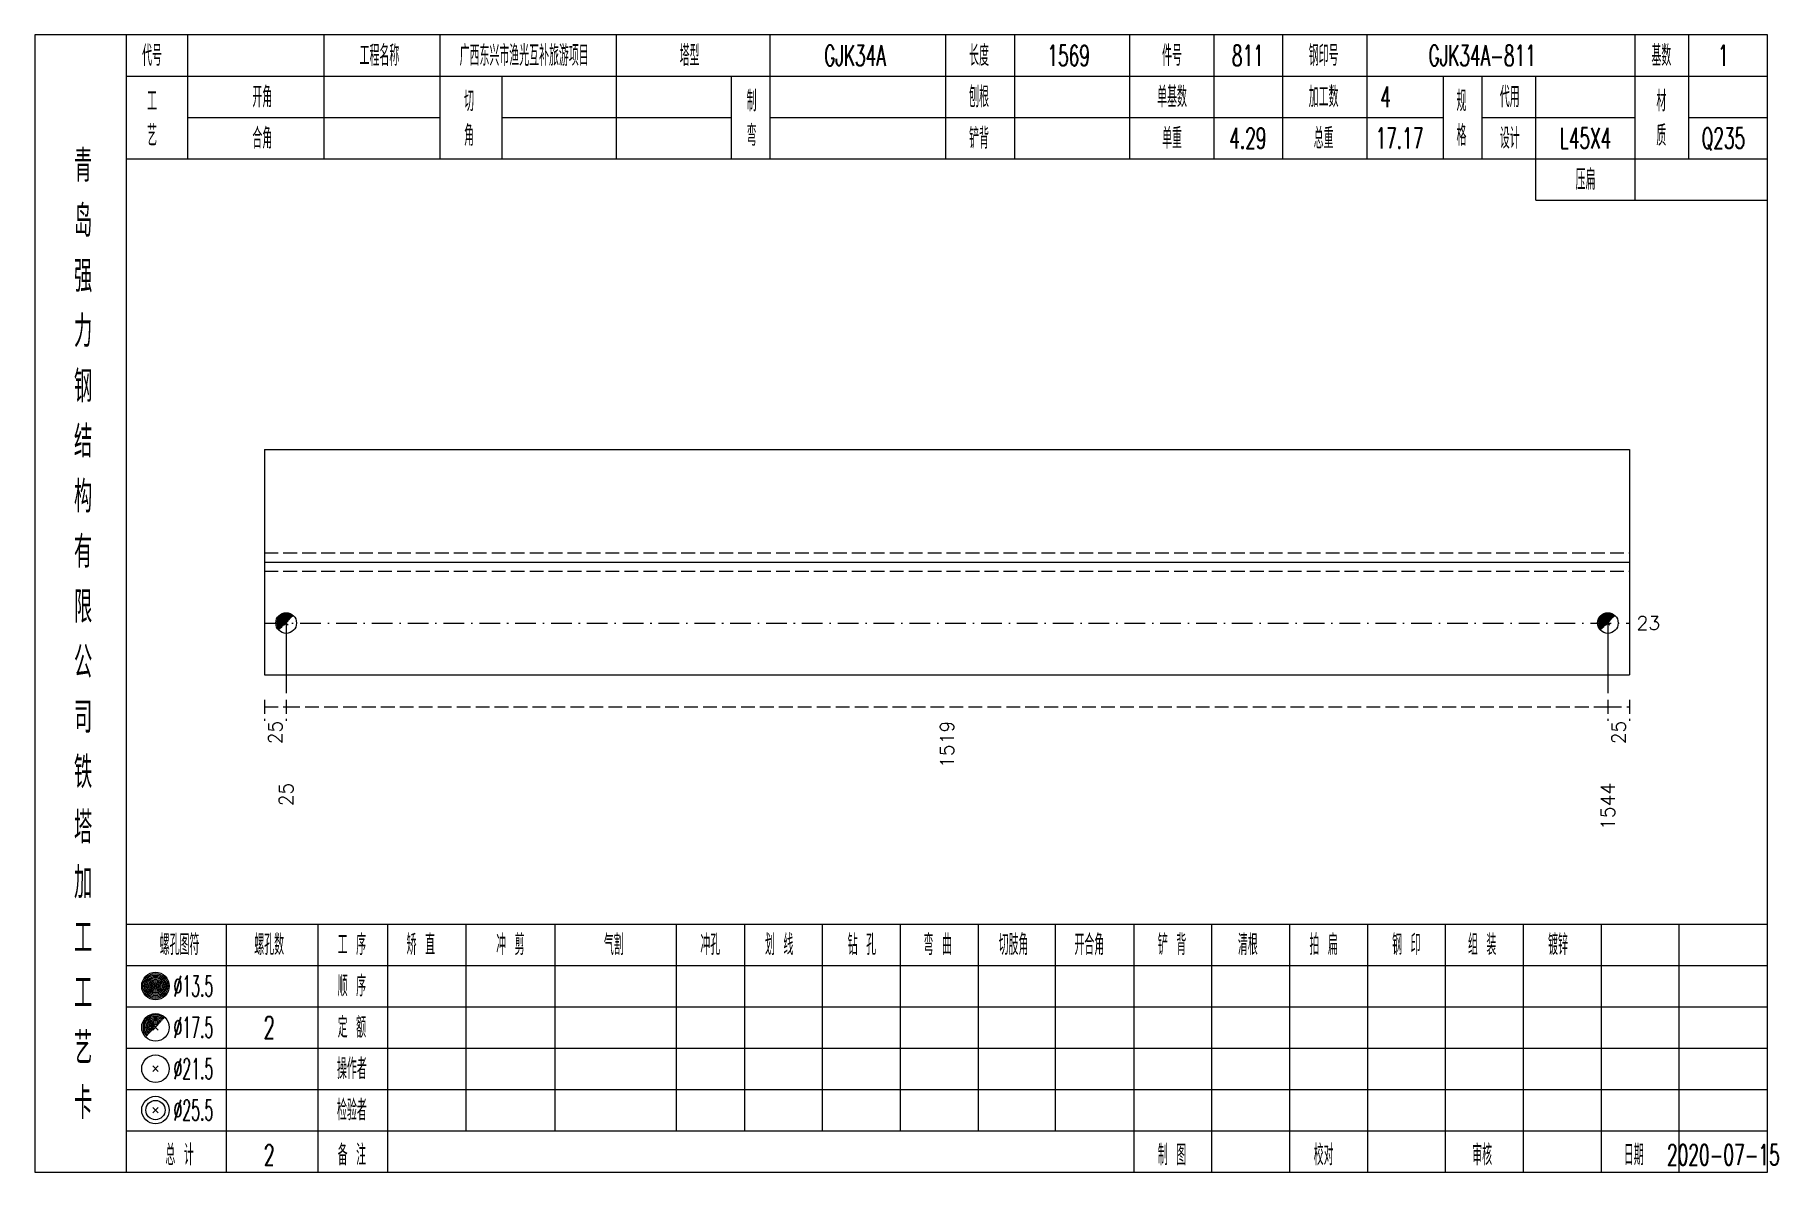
# Model space of a CAD drawing. Extents: x 0 to 2606, y -377 to 6479.
# Drawn here: x 1307 to 1559.9, y 2975 to 3140 of the extents above; entities that cross this region are included whole.
import ezdxf
from ezdxf.enums import TextEntityAlignment as Align

# ---------------------------------------------------------------- set-up
doc = ezdxf.new("R2010")
doc.units = 0
doc.header["$MEASUREMENT"] = 0
doc.linetypes.add('一点画线', pattern=[5.2, 3, -1, 0.2, -1])
doc.linetypes.add('虚线', pattern=[2.75, 2, -0.75])
doc.layers.get('0').update_dxf_attribs({"linetype": 'CONTINUOUS', "lineweight": 25})
doc.layers.add('1', color=7, linetype='CONTINUOUS', lineweight=25)
doc.layers.add('4', color=7, linetype='CONTINUOUS', lineweight=25)
doc.styles.get("Standard").update_dxf_attribs({"font": 'simplex.shx', "width": 0.7, "height": 3, "bigfont": 'gbhzfs.shx'})

msp = doc.modelspace()

# ---------------------------------------------------------------- texts
at = {"color": 7, "linetype": 'Continuous', "lineweight": 13}
msp.add_text('23', height=2, dxfattribs=at).set_placement((1539.4, 3054.67), align=Align.MIDDLE_LEFT)
at = {"color": 8, "linetype": 'Continuous', "lineweight": 9}
for s, p in [('25', (1341.88, 3040.5)), ('1519', (1439.35, 3040.5)), ('25', (1536.82, 3040.5))]:
    msp.add_text(s, height=2, rotation=90, dxfattribs=at).set_placement(p, align=Align.MIDDLE_RIGHT)
at = {"layer": '1', "color": 7, "linetype": 'Continuous', "lineweight": 13}
for s, p in [('25', (1343.46, 3031.5)), ('1544', (1535.24, 3031.5))]:
    msp.add_text(s, height=2, rotation=90, dxfattribs=at).set_placement(p, align=Align.MIDDLE_RIGHT)
at = {"layer": '4', "color": 1, "linetype": 'Continuous', "lineweight": 13}
for s, height, width, p in [('代号', 3, 0.6, (1324, 3137)), ('工程名称', 3, 0.6, (1357, 3137)), ('广西东兴市渔光互补旅游项目', 3, 0.6, (1378, 3137)), ('塔型', 3, 0.6, (1402, 3137)), ('GJK34A', 3, 0.6, (1426, 3137)), ('长度', 3, 0.6, (1444, 3137)), ('1569', 3, 0.6, (1457, 3137)), ('件号', 3, 0.6, (1472, 3137)), ('811', 3, 0.6, (1483, 3137)), ('钢印号', 3, 0.6, (1494, 3137)), ('GJK34A-811', 3, 0.6, (1517, 3137)), ('基数', 3, 0.6, (1543, 3137)), ('1', 3, 0.6, (1552, 3137)), ('工', 3, 0.6, (1324, 3130.4)), ('开角', 3, 0.6, (1340, 3131)), ('切', 3, 0.6, (1370, 3130.4)), ('制', 3, 0.6, (1411, 3130.4)), ('刨根', 3, 0.6, (1444, 3131)), ('单基数', 3, 0.6, (1472, 3131)), ('加工数', 3, 0.6, (1494, 3131)), ('4', 3, 0.6, (1503, 3131)), ('规', 3, 0.6, (1514, 3130.4)), ('代用', 3, 0.6, (1521, 3131)), ('材', 3, 0.6, (1543, 3130.4)), ('艺', 3, 0.6, (1324, 3125.4)), ('合角', 3, 0.6, (1340, 3125)), ('角', 3, 0.6, (1370, 3125.4)), ('弯', 3, 0.6, (1411, 3125.4)), ('铲背', 3, 0.6, (1444, 3125)), ('单重', 3, 0.6, (1472, 3125)), ('4.29', 3, 0.6, (1483, 3125)), ('总重', 3, 0.6, (1494, 3125)), ('17.17', 3, 0.6, (1505, 3125)), ('格', 3, 0.6, (1514, 3125.4)), ('设计', 3, 0.6, (1521, 3125)), ('L45X4', 3, 0.6, (1532, 3125)), ('质', 3, 0.6, (1543, 3125.4)), ('Q235', 3, 0.6, (1552, 3125)), ('青', 4.6, 0.8, (1314, 3121)), ('压扁', 3, 0.6, (1532, 3119)), ('岛', 4.6, 0.8, (1314, 3113)), ('强', 4.6, 0.8, (1314, 3105)), ('力', 4.6, 0.8, (1314, 3097)), ('钢', 4.6, 0.8, (1314, 3089)), ('结', 4.6, 0.8, (1314, 3081)), ('构', 4.6, 0.8, (1314, 3073)), ('有', 4.6, 0.8, (1314, 3065)), ('限', 4.6, 0.8, (1314, 3057)), ('公', 4.6, 0.8, (1314, 3049)), ('司', 4.6, 0.8, (1314, 3041)), ('铁', 4.6, 0.8, (1314, 3033)), ('塔', 4.6, 0.8, (1314, 3025)), ('加', 4.6, 0.8, (1314, 3017)), ('工', 4.6, 0.8, (1314, 3009)), ('螺孔图符', 3, 0.6, (1328, 3008)), ('螺孔数', 3, 0.6, (1341, 3008)), ('工 序', 3, 0.6, (1353, 3008)), ('矫 直', 3, 0.6, (1363, 3008)), ('冲 剪', 3, 0.6, (1376, 3008)), ('气割', 3, 0.6, (1391, 3008)), ('冲孔', 3, 0.6, (1405, 3008)), ('划 线', 3, 0.6, (1415, 3008)), ('钻 孔', 3, 0.6, (1427, 3008)), ('弯 曲', 3, 0.6, (1438, 3008)), ('切肢角', 3, 0.6, (1449, 3008)), ('开合角', 3, 0.6, (1460, 3008)), ('铲 背', 3, 0.6, (1472, 3008)), ('清根', 3, 0.6, (1483, 3008)), ('拍 扁', 3, 0.6, (1494, 3008)), ('钢 印', 3, 0.6, (1506, 3008)), ('组 装', 3, 0.6, (1517, 3008)), ('镀锌', 3, 0.6, (1528, 3008)), ('工', 4.6, 0.8, (1314, 3001)), ('%%C13.5', 3, 0.5, (1330, 3002)), ('顺 序', 3, 0.6, (1353, 3002)), ('%%C17.5', 3, 0.5, (1330, 2996)), ('2', 3.2, 0.6, (1341, 2996)), ('定 额', 3, 0.6, (1353, 2996)), ('艺', 4.6, 0.8, (1314, 2993)), ('%%C21.5', 3, 0.5, (1330, 2990)), ('操作者', 3, 0.6, (1353, 2990)), ('卡', 4.6, 0.8, (1314, 2985)), ('%%C25.5', 3, 0.5, (1330, 2984)), ('检验者', 3, 0.6, (1353, 2984)), ('总 计', 3, 0.6, (1328, 2977.5)), ('2', 3, 0.6, (1341, 2977.5)), ('备 注', 3, 0.6, (1353, 2977.5)), ('制 图', 3, 0.6, (1472, 2977.5)), ('校对', 3, 0.6, (1494, 2977.5)), ('审核', 3, 0.6, (1517, 2977.5)), ('日期', 3, 0.6, (1539, 2977.5)), ('2020-07-15', 3, 0.6, (1552, 2977.5))]:
    msp.add_text(s, height=height, dxfattribs=dict(at, width=width)).set_placement(p, align=Align.MIDDLE_CENTER)

# ---------------------------------------------------------------- linework, layer by layer
at = {"color": 7, "linetype": 'Continuous', "lineweight": 18}
for p, q in [((1340.3, 3079.83), (1340.3, 3047.17)), ((1340.3, 3079.83), (1538.4, 3079.83)), ((1538.4, 3079.83), (1538.4, 3047.17)), ((1340.3, 3063.5), (1538.4, 3063.5))]:
    msp.add_line(p, q, dxfattribs=at)
at = {"color": 1, "linetype": '虚线', "lineweight": 18}
for p, q in [((1340.3, 3064.83), (1538.4, 3064.83)), ((1340.3, 3062.17), (1538.4, 3062.17))]:
    msp.add_line(p, q, dxfattribs=at)
at = {"color": 3, "linetype": '一点画线', "lineweight": 13}
msp.add_line((1340.3, 3054.67), (1538.4, 3054.67), dxfattribs=at)
at = {"color": 7, "linetype": 'Continuous', "lineweight": 13}
for p, q in [((1343.46, 3054.67), (1343.46, 3044.5)), ((1535.24, 3054.67), (1535.24, 3044.5))]:
    msp.add_line(p, q, dxfattribs=at)
at = {"color": 8, "linetype": '虚线', "lineweight": 9}
for p, q in [((1340.3, 3043.5), (1340.3, 3040.5)), ((1343.46, 3043.5), (1343.46, 3040.5)), ((1343.46, 3043.5), (1343.46, 3040.5)), ((1535.24, 3043.5), (1535.24, 3040.5)), ((1535.24, 3043.5), (1535.24, 3040.5)), ((1538.4, 3043.5), (1538.4, 3040.5)), ((1340.3, 3042.5), (1343.46, 3042.5)), ((1343.46, 3042.5), (1535.24, 3042.5)), ((1535.24, 3042.5), (1538.4, 3042.5))]:
    msp.add_line(p, q, dxfattribs=at)
at = {"layer": '1', "color": 7, "linetype": 'Continuous', "lineweight": 0}
for p, q in [((1343.16, 3054.37), (1343.76, 3054.97)), ((1343.16, 3054.97), (1343.76, 3054.37)), ((1534.94, 3054.37), (1535.54, 3054.97)), ((1534.94, 3054.97), (1535.54, 3054.37))]:
    msp.add_line(p, q, dxfattribs=at)
at = {"layer": '1', "color": 7, "linetype": 'Continuous', "lineweight": 18}
msp.add_line((1340.3, 3047.17), (1538.4, 3047.17), dxfattribs=at)
at = {"layer": '1', "color": 7, "linetype": 'Continuous', "lineweight": 13}
for centre in [(1343.46, 3054.67), (1535.24, 3054.67)]:
    msp.add_circle(centre, 1.5, dxfattribs=at)
for centre, radius in [((1343.46, 3054.67), 1.35), ((1343.46, 3054.67), 1.2), ((1343.46, 3054.67), 1.05), ((1535.24, 3054.67), 1.35), ((1535.24, 3054.67), 1.2), ((1535.24, 3054.67), 1.05), ((1343.46, 3054.67), 0.9), ((1343.46, 3054.67), 0.75), ((1343.46, 3054.67), 0.6), ((1343.46, 3054.67), 0.45), ((1343.46, 3054.67), 0.3), ((1343.46, 3054.67), 0.15), ((1535.24, 3054.67), 0.9), ((1535.24, 3054.67), 0.75), ((1535.24, 3054.67), 0.6), ((1535.24, 3054.67), 0.45), ((1535.24, 3054.67), 0.3), ((1535.24, 3054.67), 0.15)]:
    msp.add_arc(centre, radius, 45, 225, dxfattribs=at)
at = {"layer": '4', "color": 1, "linetype": 'Continuous', "lineweight": 18}
for p, q in [((1320.3, 2975), (1320.3, 3140)), ((1329.2, 3122), (1329.2, 3140)), ((1349, 3122), (1349, 3140)), ((1365.8, 3122), (1365.8, 3140)), ((1391.4, 3122), (1391.4, 3140)), ((1413.7, 3122), (1413.7, 3140)), ((1439.2, 3122), (1439.2, 3140)), ((1449.2, 3122), (1449.2, 3140)), ((1465.9, 3122), (1465.9, 3140)), ((1478.1, 3122), (1478.1, 3140)), ((1488.1, 3122), (1488.1, 3140)), ((1500.3, 3122), (1500.3, 3140)), ((1539.2, 3116), (1539.2, 3140)), ((1547, 3122), (1547, 3140)), ((1320.3, 3134), (1558.4, 3134)), ((1374.8, 3122), (1374.8, 3134)), ((1408.1, 3122), (1408.1, 3134)), ((1511.4, 3122), (1511.4, 3134)), ((1517, 3122), (1517, 3134)), ((1524.8, 3116), (1524.8, 3134)), ((1329.2, 3128), (1365.8, 3128)), ((1374.8, 3128), (1408.1, 3128)), ((1413.7, 3128), (1511.4, 3128)), ((1517, 3128), (1539.2, 3128)), ((1547, 3128), (1558.4, 3128)), ((1320.3, 3122), (1558.4, 3122)), ((1524.8, 3116), (1558.4, 3116)), ((1320.3, 3011), (1558.4, 3011)), ((1334.8, 2975), (1334.8, 3011)), ((1348.1, 2975), (1348.1, 3011)), ((1358.2, 2975), (1358.2, 3011)), ((1369.6, 2981), (1369.6, 3011)), ((1382.5, 2981), (1382.5, 3011)), ((1400.1, 2981), (1400.1, 3011)), ((1410, 2981), (1410, 3011)), ((1421.3, 2981), (1421.3, 3011)), ((1432.6, 2981), (1432.6, 3011)), ((1443.9, 2981), (1443.9, 3011)), ((1455.1, 2981), (1455.1, 3011)), ((1466.5, 2981), (1466.5, 3011)), ((1477.8, 2981), (1477.8, 3011)), ((1489.1, 2981), (1489.1, 3011)), ((1500.4, 2981), (1500.4, 3011)), ((1511.7, 2981), (1511.7, 3011)), ((1523, 2981), (1523, 3011)), ((1534.3, 2981), (1534.3, 3011)), ((1545.6, 2981), (1545.6, 3011)), ((1320.3, 3005), (1558.4, 3005)), ((1320.3, 2999), (1558.4, 2999)), ((1320.3, 2993), (1558.4, 2993)), ((1320.3, 2987), (1558.4, 2987)), ((1320.3, 2981), (1558.4, 2981)), ((1466.5, 2975), (1466.5, 2981)), ((1477.8, 2975), (1477.8, 2981)), ((1489.1, 2975), (1489.1, 2981)), ((1500.4, 2975), (1500.4, 2981)), ((1511.7, 2975), (1511.7, 2981)), ((1523, 2975), (1523, 2981)), ((1534.3, 2975), (1534.3, 2981)), ((1545.6, 2975), (1545.6, 2981))]:
    msp.add_line(p, q, dxfattribs=at)
at = {"layer": '4', "color": 7, "linetype": 'Continuous', "lineweight": 13}
for p, q in [((1324.3, 3001.8), (1324.7, 3002.2)), ((1324.7, 3001.8), (1324.3, 3002.2)), ((1324.1, 2989.6), (1324.9, 2990.4)), ((1324.9, 2989.6), (1324.1, 2990.4)), ((1324.1, 2983.6), (1324.9, 2984.4)), ((1324.9, 2983.6), (1324.1, 2984.4))]:
    msp.add_line(p, q, dxfattribs=at)
at = {"layer": '4', "color": 7, "linetype": 'Continuous', "lineweight": 0}
for p, q in [((1324.1, 2995.6), (1324.9, 2996.4)), ((1324.1, 2996.4), (1324.9, 2995.6))]:
    msp.add_line(p, q, dxfattribs=at)
at = {"layer": '4', "color": 1, "linetype": 'Continuous', "lineweight": 18}
msp.add_lwpolyline([(1307, 3140), (1307, 2975), (1558.4, 2975), (1558.4, 3140)], close=True, dxfattribs=at)
at = {"layer": '4', "color": 7, "linetype": 'Continuous', "lineweight": 13}
for centre, radius in [((1324.5, 3002), 2), ((1324.5, 3002), 1.8), ((1324.5, 3002), 1.6), ((1324.5, 3002), 1.4), ((1324.5, 3002), 1.2), ((1324.5, 3002), 1), ((1324.5, 3002), 0.8), ((1324.5, 3002), 0.6), ((1324.5, 3002), 0.4), ((1324.5, 3002), 0.2), ((1324.5, 2996), 2), ((1324.5, 2990), 2), ((1324.5, 2984), 2), ((1324.5, 2984), 1.4)]:
    msp.add_circle(centre, radius, dxfattribs=at)
for radius in [1.8, 1.6, 1.4, 1.2, 1, 0.8, 0.6, 0.4, 0.2]:
    msp.add_arc((1324.5, 2996), radius, 45, 225, dxfattribs=at)

msp.set_redraw_order([(e.dxf.handle, doc.entitydb.next_handle()) for e in msp.query("TEXT MTEXT ATTDEF DIMENSION ARC_DIMENSION")])  # texts and dimensions are drawn at this point

doc.saveas('drawing.dxf')
